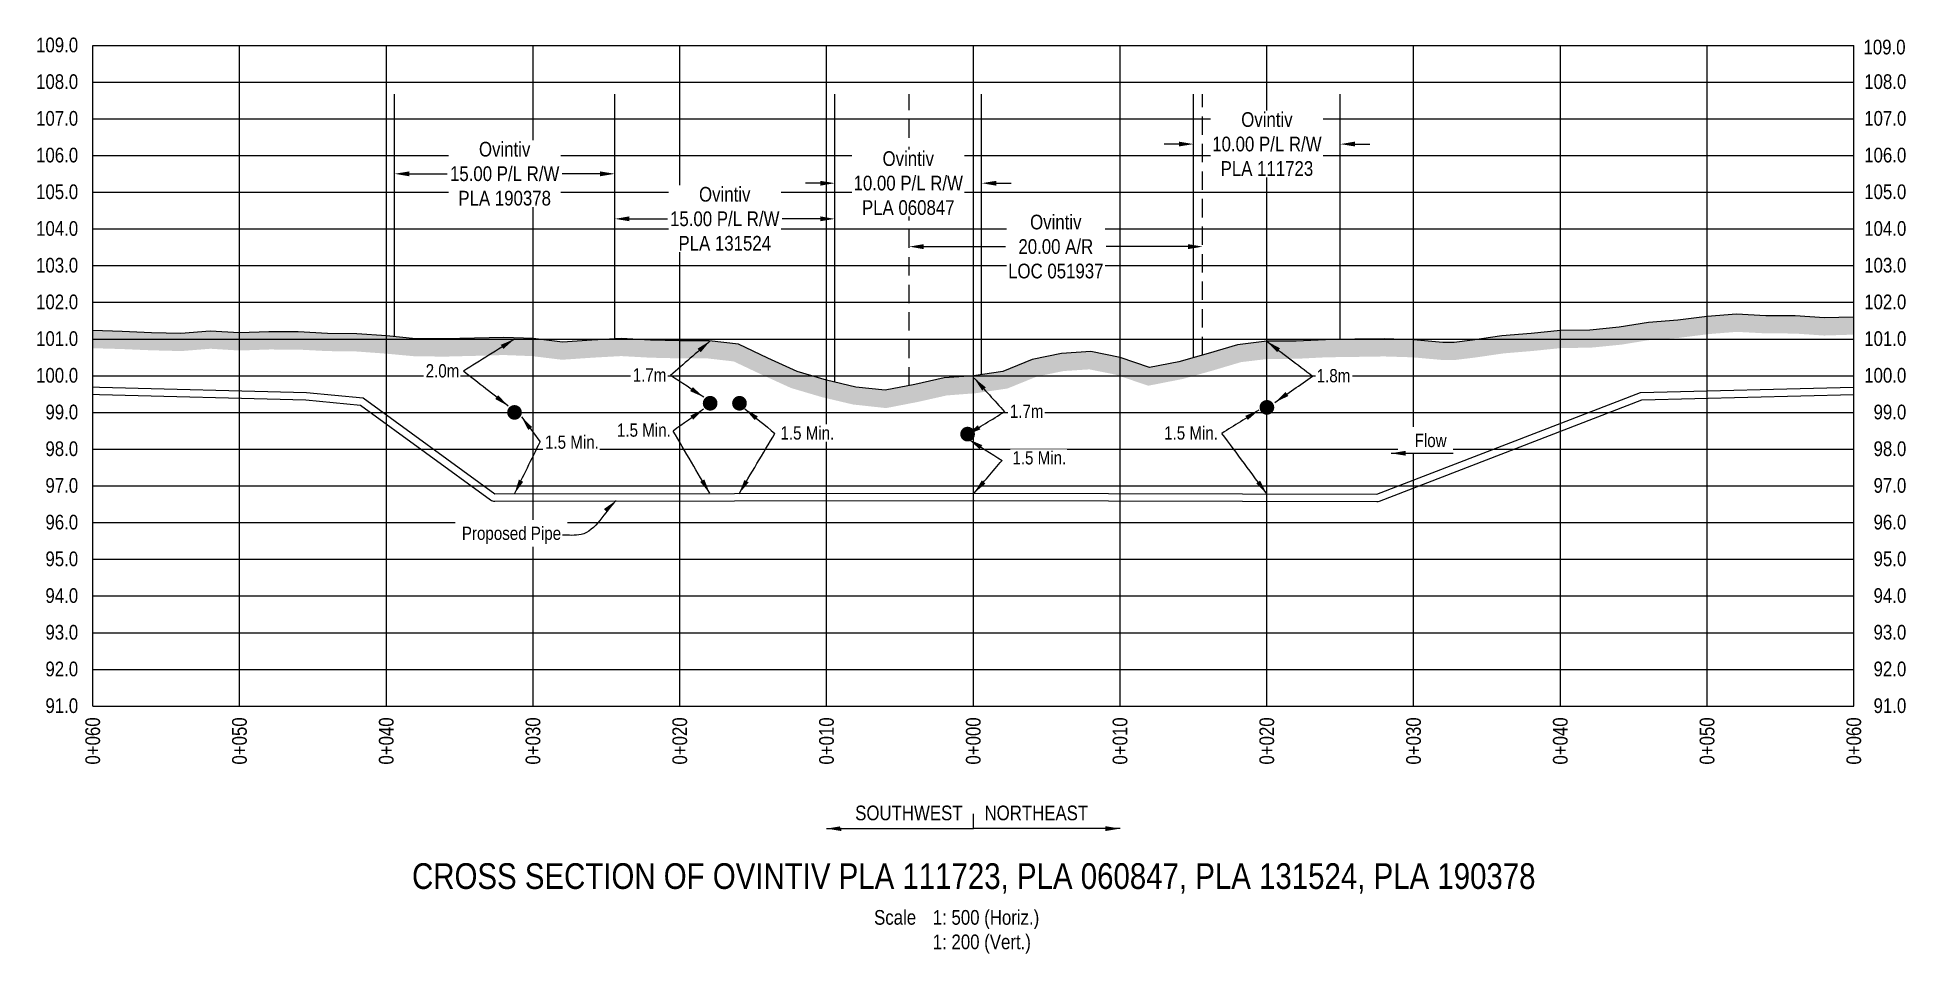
# Model space of a CAD drawing. Extents: x 391873 to 399328, y 6054492 to 6062838.
# Drawn here: x 393719 to 394992, y 6056238 to 6056862 of the extents above; entities that cross this region are included whole.
import ezdxf
from ezdxf.enums import TextEntityAlignment as Align

# ---------------------------------------------------------------- set-up
doc = ezdxf.new("R2010")
doc.units = 0
doc.header["$LTSCALE"] = 5
doc.header["$PDSIZE"] = 0.5
doc.linetypes.add('foc-ACCESSROAD', pattern=[3.75, 2.5, -1.25])
doc.linetypes.add('foc-TOPO', pattern=[1, 0.2, -0.8])
doc.layers.get('Defpoints').update_dxf_attribs({"color": 9})
for name, color, linetype in [('CG-NOTES', 7, 'Continuous'), ('DETAIL-T', 7, 'Continuous'), ('F-AR', 190, 'foc-ACCESSROAD'), ('F-RW', 190, 'Continuous'), ('L-DETAIL-T', 3, 'Continuous'), ('L-MON', 1, 'Continuous'), ('P-CROSSINGS-GRID', 8, 'Continuous'), ('P-CROSSINGS-GROUND', 48, 'foc-TOPO'), ('P-CROSSINGS-LINE', 3, 'Continuous'), ('P-PROPOSED', 10, 'Continuous'), ('S-T7', 7, 'Continuous')]:
    doc.layers.add(name, color=color, linetype=linetype)
doc.layers.add('F-AR-T', color=190, linetype='Continuous', lineweight=9)
doc.styles.add('140', font='ARIALN.TTF', dxfattribs={"height": 15})
doc.styles.add('80', font='ARIALN.TTF', dxfattribs={"height": 10})
doc.styles.add('80CG', font='ARIALN.TTF', dxfattribs={"height": 10})
doc.styles.add('80L', font='ARIALN.TTF', dxfattribs={"height": 10})
doc.dimstyles.new('Compass 5 000', dxfattribs={"dimscale": 5, "dimtxt": 9, "dimasz": 2, "dimexe": 0.2, "dimexo": 0.0625, "dimgap": 0.5, "dimtad": 0, "dimtih": 1, "dimtoh": 1, "dimzin": 0, "dimdsep": 46, "dimtxsty": '80CG', "dimcen": 0.1, "dimse1": 1, "dimse2": 1, "dimclrd": 256, "dimclrt": 256, "dimaunit": 1, "dimadec": 4, "dimazin": 0, "dimtfac": 0.06, "dimtofl": 0, "dimtmove": 0, "dimatfit": 1, "dimfxl": 0.2, "dimtolj": 1, "dimtzin": 0, "dimlwd": -1, "dimarcsym": 0})

msp = doc.modelspace()

# ---------------------------------------------------------------- texts
at = {"style": '80'}
for s, p in [('0+060', (393756.695, 6056399.229)), ('0+050', (393856.656, 6056399.229)), ('0+040', (393956.617, 6056399.229)), ('0+030', (394056.579, 6056399.229)), ('0+020', (394156.54, 6056399.229)), ('0+010', (394256.501, 6056399.229)), ('0+000', (394356.463, 6056399.229)), ('0+010', (394456.424, 6056399.229)), ('0+020', (394556.385, 6056399.229)), ('0+030', (394656.347, 6056399.229)), ('0+040', (394756.308, 6056399.229)), ('0+050', (394856.269, 6056399.229)), ('0+060', (394956.231, 6056399.229))]:
    msp.add_text(s, height=9.9961, rotation=90, dxfattribs=at).set_placement(p, align=Align.MIDDLE_RIGHT)
at = {"layer": 'DETAIL-T', "insert": (394288.92, 6056268.041), "char_height": 9.99613, "attachment_point": 1, "style": '80L'}
msp.add_mtext_dynamic_manual_height_columns('Scale^I1: 500 (Horiz.)\\P^I1: 200 (Vert.)', width=217.1051, gutter_width=45, heights=[0], dxfattribs=at)
at = {"layer": 'L-DETAIL-T', "insert": (394356.83, 6056299.902), "char_height": 17.49323, "width": 764.59107, "attachment_point": 2, "rotation": 0, "style": '140'}
msp.add_mtext('CROSS SECTION OF OVINTIV PLA 111723, PLA 060847, PLA 131524, PLA 190378', dxfattribs=at)
at = {"layer": 'S-T7', "style": '80'}
for s, p in [('109.0', (393746.785, 6056857.015)), ('109.0', (394991.498, 6056855.588)), ('108.0', (393746.785, 6056832.024)), ('108.0', (394991.998, 6056832.024)), ('107.0', (393746.785, 6056807.034)), ('107.0', (394991.998, 6056807.034)), ('106.0', (393746.785, 6056782.044)), ('106.0', (394991.998, 6056782.044)), ('105.0', (393746.785, 6056757.053)), ('105.0', (394991.998, 6056757.053)), ('104.0', (393746.785, 6056732.063)), ('104.0', (394991.998, 6056732.063)), ('103.0', (393746.785, 6056707.073)), ('103.0', (394991.998, 6056707.073)), ('102.0', (393746.785, 6056682.082)), ('102.0', (394991.998, 6056682.082)), ('101.0', (393746.785, 6056657.092)), ('101.0', (394991.998, 6056657.092)), ('100.0', (393746.785, 6056632.102)), ('100.0', (394991.998, 6056632.102)), ('99.0', (393746.785, 6056607.111)), ('99.0', (394991.998, 6056607.111)), ('98.0', (393746.785, 6056582.121)), ('98.0', (394991.998, 6056582.121)), ('97.0', (393746.785, 6056557.131)), ('97.0', (394991.998, 6056557.131)), ('96.0', (393746.785, 6056532.14)), ('96.0', (394991.998, 6056532.14)), ('95.0', (393746.785, 6056507.15)), ('95.0', (394991.998, 6056507.15)), ('94.0', (393746.785, 6056482.16)), ('94.0', (394991.998, 6056482.16)), ('93.0', (393746.785, 6056457.169)), ('93.0', (394991.998, 6056457.169)), ('92.0', (393746.785, 6056432.179)), ('92.0', (394991.998, 6056432.179)), ('91.0', (393746.785, 6056407.189)), ('91.0', (394991.998, 6056407.189))]:
    msp.add_text(s, height=9.9961, dxfattribs=at).set_placement(p, align=Align.MIDDLE_RIGHT)

# ---------------------------------------------------------------- blocks, each defined once
blk = doc.blocks.new('*D193')
at = {"layer": 'Defpoints', "color": 0, "transparency": 16777216}
for p in [(394262.2, 6056767.2), (394262.2, 6056762.9), (394362.2, 6056767.2)]:
    blk.add_point(p, dxfattribs=at)
at = {"layer": 'F-RW', "transparency": 16777216}
for p, q in [((394252.2, 6056762.9), (394242.2, 6056762.9)), ((394372.2, 6056762.9), (394382.2, 6056762.9))]:
    blk.add_line(p, q, dxfattribs=at)
for points in [[(394252.2, 6056764.5), (394252.2, 6056761.2), (394262.2, 6056762.9)], [(394372.2, 6056764.5), (394372.2, 6056761.2), (394362.2, 6056762.9)]]:
    blk.add_solid(points, dxfattribs=at)
at = {"layer": 'F-RW', "transparency": 16777216, "insert": (394312.2, 6056762.9), "char_height": 10, "attachment_point": 5, "style": '80CG', "bg_fill": 3, "box_fill_scale": 1.1, "bg_fill_color": 256, "bg_fill_true_color": 13158600, "bg_fill_transparency": 0}
blk.add_mtext('\\A1;Ovintiv\\P10.00 P/L R/W\\PPLA 060847', dxfattribs=at)
blk = doc.blocks.new('*D194')
at = {"layer": 'Defpoints', "color": 0, "transparency": 16777216}
for p in [(394112.3, 6056738.6), (394112.3, 6056736.5), (394262.2, 6056736.5)]:
    blk.add_point(p, dxfattribs=at)
at = {"layer": 'F-RW', "transparency": 16777216}
for p, q in [((394122.3, 6056738.6), (394148.1, 6056738.6)), ((394252.2, 6056738.6), (394226.3, 6056738.6))]:
    blk.add_line(p, q, dxfattribs=at)
for points in [[(394122.3, 6056740.3), (394122.3, 6056737), (394112.3, 6056738.6)], [(394252.2, 6056740.3), (394252.2, 6056737), (394262.2, 6056738.6)]]:
    blk.add_solid(points, dxfattribs=at)
at = {"layer": 'F-RW', "transparency": 16777216, "insert": (394187.2, 6056738.6), "char_height": 10, "attachment_point": 5, "style": '80CG', "bg_fill": 3, "box_fill_scale": 1.1, "bg_fill_color": 256, "bg_fill_true_color": 13158600, "bg_fill_transparency": 0}
blk.add_mtext('\\A1;Ovintiv\\P15.00 P/L R/W\\PPLA 131524', dxfattribs=at)
blk = doc.blocks.new('*D195')
at = {"layer": 'Defpoints', "color": 0, "transparency": 16777216}
for p in [(393962.3, 6056769.3), (393962.3, 6056765.3), (394112.3, 6056765.3)]:
    blk.add_point(p, dxfattribs=at)
at = {"layer": 'F-RW', "transparency": 16777216}
for p, q in [((393972.3, 6056769.3), (393998.2, 6056769.3)), ((394102.3, 6056769.3), (394076.4, 6056769.3))]:
    blk.add_line(p, q, dxfattribs=at)
for points in [[(393972.3, 6056770.9), (393972.3, 6056767.6), (393962.3, 6056769.3)], [(394102.3, 6056770.9), (394102.3, 6056767.6), (394112.3, 6056769.3)]]:
    blk.add_solid(points, dxfattribs=at)
at = {"layer": 'F-RW', "transparency": 16777216, "insert": (394037.3, 6056769.3), "char_height": 10, "attachment_point": 5, "style": '80CG', "bg_fill": 3, "box_fill_scale": 1.1, "bg_fill_color": 256, "bg_fill_true_color": 13158600, "bg_fill_transparency": 0}
blk.add_mtext('\\A1;Ovintiv\\P15.00 P/L R/W\\PPLA 190378', dxfattribs=at)
blk = doc.blocks.new('*D196')
at = {"layer": 'Defpoints', "color": 0, "transparency": 16777216}
for p in [(394512.7, 6056719.7), (394312.8, 6056714), (394512.7, 6056714)]:
    blk.add_point(p, dxfattribs=at)
at = {"layer": 'F-AR-T', "transparency": 16777216}
for p, q in [((394322.8, 6056719.7), (394378.4, 6056719.7)), ((394502.7, 6056719.7), (394447, 6056719.7))]:
    blk.add_line(p, q, dxfattribs=at)
for points in [[(394322.8, 6056721.4), (394322.8, 6056718), (394312.8, 6056719.7)], [(394502.7, 6056721.4), (394502.7, 6056718), (394512.7, 6056719.7)]]:
    blk.add_solid(points, dxfattribs=at)
at = {"layer": 'F-AR-T', "transparency": 16777216, "insert": (394412.7, 6056719.7), "char_height": 10, "attachment_point": 5, "style": '80CG', "bg_fill": 3, "box_fill_scale": 1.1, "bg_fill_color": 256, "bg_fill_true_color": 13158600, "bg_fill_transparency": 0}
blk.add_mtext('\\A1;Ovintiv\\P20.00 A/R\\PLOC 051937', dxfattribs=at)
blk = doc.blocks.new('*D197')
at = {"layer": 'Defpoints', "color": 0, "transparency": 16777216}
for p in [(394506.5, 6056785.5), (394606.5, 6056789.5), (394606.5, 6056785.5)]:
    blk.add_point(p, dxfattribs=at)
at = {"layer": 'F-RW', "transparency": 16777216}
for p, q in [((394496.5, 6056789.5), (394486.5, 6056789.5)), ((394616.5, 6056789.5), (394626.5, 6056789.5))]:
    blk.add_line(p, q, dxfattribs=at)
for points in [[(394496.5, 6056791.2), (394496.5, 6056787.9), (394506.5, 6056789.5)], [(394616.5, 6056791.2), (394616.5, 6056787.9), (394606.5, 6056789.5)]]:
    blk.add_solid(points, dxfattribs=at)
at = {"layer": 'F-RW', "transparency": 16777216, "insert": (394556.5, 6056789.5), "char_height": 10, "attachment_point": 5, "style": '80CG', "bg_fill": 3, "box_fill_scale": 1.1, "bg_fill_color": 256, "bg_fill_true_color": 13158600, "bg_fill_transparency": 0}
blk.add_mtext('\\A1;Ovintiv\\P10.00 P/L R/W\\PPLA 111723', dxfattribs=at)
blk = doc.blocks.new('PLIA')
at = {"color": 255, "const_width": 1}
blk.add_lwpolyline([(-0.5, 0, 1), (0.5, 0, 1)], format="xyb", close=True, dxfattribs=at)
blk = doc.blocks.new('PLIAA')
blk.add_blockref('PLIA', (0, 0))
blk = doc.blocks.new('PLIB')
at = {"color": 1}
blk.add_circle((0, 0), 0.8, dxfattribs=at)
blk = doc.blocks.new('PLIBB')
blk.add_blockref('PLIB', (0, 0))
blk = doc.blocks.new('PLICC')
for name in ['PLIAA', 'PLIBB']:
    blk.add_blockref(name, (0, 0))
blk = doc.blocks.new('PLI')
blk.add_blockref('PLICC', (0, 0))

# ---------------------------------------------------------------- hatches: boundary and pattern name
at = {"layer": 'P-CROSSINGS-GROUND', "linetype": 'ByBlock'}
h = msp.add_hatch(dxfattribs=at)
h.set_pattern_fill('EARTH', color=256, scale=2.499033, angle=45)
h.set_pattern_definition([(45, (-4105.485, 1965.388), (2e-15, 22.44196021), [15.86886225, -15.86886225]), (45, (-4109.693, 1969.596), (2e-15, 22.44196021), [15.86886225, -15.86886225]), (45, (-4113.9, 1973.803), (2e-15, 22.44196021), [15.86886225, -15.86886225]), (135, (-4113.9, 1976.609), (-22.44196021, 2e-15), [15.86886225, -15.86886225]), (135, (-4109.693, 1980.817), (-22.44196021, 2e-15), [15.86886225, -15.86886225]), (135, (-4105.485, 1985.024), (-22.44196021, 2e-15), [15.86886225, -15.86886225])])
h.paths.add_polyline_path([(393756.782, 6056650.555), (393756.782, 6056662.551), (393776.774, 6056661.972), (393796.766, 6056661.112), (393816.758, 6056660.608), (393836.751, 6056662.206), (393856.743, 6056660.979), (393876.735, 6056661.671), (393896.727, 6056661.618), (393916.72, 6056660.565), (393936.712, 6056660.316), (393956.704, 6056658.861), (393976.696, 6056657.026), (393996.689, 6056656.827), (394016.681, 6056657.333), (394036.673, 6056657.904), (394056.666, 6056657.134), (394076.658, 6056654.734), (394096.65, 6056656.084), (394116.642, 6056657.2), (394136.635, 6056656.09), (394156.627, 6056655.602), (394176.619, 6056655.537), (394196.611, 6056653.24), (394216.604, 6056643.811), (394236.596, 6056634.698), (394256.588, 6056628.803), (394276.581, 6056624.072), (394296.573, 6056621.892), (394316.565, 6056625.772), (394336.557, 6056630.278), (394356.55, 6056631.807), (394376.542, 6056634.751), (394396.534, 6056642.868), (394416.526, 6056646.939), (394436.519, 6056648.203), (394456.511, 6056644.15), (394476.503, 6056637.391), (394496.495, 6056641.305), (394516.488, 6056646.946), (394536.48, 6056652.877), (394556.472, 6056655.241), (394576.465, 6056655.334), (394596.457, 6056656.348), (394616.449, 6056656.625), (394636.441, 6056656.941), (394656.434, 6056656.31), (394676.426, 6056654.536), (394683.991, 6056654.541), (394696.418, 6056656.043), (394716.41, 6056658.944), (394736.403, 6056660.614), (394756.395, 6056662.646), (394776.387, 6056662.897), (394796.379, 6056664.881), (394816.372, 6056668.131), (394836.364, 6056669.581), (394856.356, 6056672.108), (394876.349, 6056673.698), (394896.341, 6056672.649), (394916.333, 6056672.524), (394936.325, 6056671.183), (394955.752, 6056671.793), (394956.318, 6056671.795), (394956.318, 6056659.799), (394955.953, 6056659.798), (394936.112, 6056659.175), (394915.894, 6056660.531), (394895.989, 6056660.655), (394876.51, 6056661.678), (394857.585, 6056660.173), (394837.551, 6056657.64), (394817.771, 6056656.205), (394797.935, 6056652.981), (394777.056, 6056650.909), (394757.078, 6056650.659), (394737.508, 6056648.669), (394717.772, 6056647.021), (394697.999, 6056644.151), (394684.717, 6056642.546), (394675.898, 6056642.54), (394655.714, 6056644.332), (394636.347, 6056644.942), (394616.627, 6056644.631), (394596.844, 6056644.357), (394576.796, 6056643.34), (394557.207, 6056643.249), (394538.908, 6056641.085), (394519.822, 6056635.424), (394499.281, 6056629.628), (394475.68, 6056625.007), (394453.386, 6056632.544), (394435.691, 6056636.131), (394418.109, 6056635.02), (394400.017, 6056631.336), (394379.717, 6056623.094), (394357.882, 6056619.879), (394338.343, 6056618.384), (394319.027, 6056614.03), (394297.076, 6056609.771), (394274.541, 6056612.228), (394253.509, 6056617.205), (394232.391, 6056623.431), (394211.557, 6056632.928), (394193.281, 6056641.549), (394175.913, 6056643.543), (394156.461, 6056643.607), (394136.156, 6056644.103), (394116.644, 6056645.186), (394097.388, 6056644.111), (394076.344, 6056642.69), (394055.718, 6056645.167), (394036.614, 6056645.902), (394017.004, 6056645.342), (393996.781, 6056644.83), (393976.087, 6056645.036), (393955.721, 6056646.906), (393936.202, 6056648.326), (393916.329, 6056648.573), (393896.396, 6056649.624), (393876.927, 6056649.675), (393856.582, 6056648.971), (393836.862, 6056650.181), (393817.086, 6056648.6), (393796.357, 6056649.123), (393776.342, 6056649.984), (393756.662, 6056650.554)])

# ---------------------------------------------------------------- linework, layer by layer
at = {"layer": 'CG-NOTES'}
msp.add_line((394356.55, 6056323.479), (394356.55, 6056333.475), dxfattribs=at)
at = {"layer": 'F-AR'}
for p, q in [((394312.786, 6056625.039), (394312.786, 6056823.526)), ((394512.709, 6056645.88), (394512.709, 6056823.526))]:
    msp.add_line(p, q, dxfattribs=at)
at = {"layer": 'F-RW'}
for p, q in [((393962.322, 6056658.346), (393962.322, 6056823.526)), ((394112.264, 6056656.955), (394112.264, 6056823.526)), ((394262.206, 6056627.474), (394262.206, 6056823.526)), ((394362.167, 6056632.635), (394362.167, 6056823.526)), ((394506.492, 6056644.126), (394506.492, 6056823.526)), ((394606.453, 6056656.486), (394606.453, 6056823.526))]:
    msp.add_line(p, q, dxfattribs=at)
at = {"layer": 'P-CROSSINGS-GRID', "color": 8}
for p, q in [((393756.782, 6056856.72), (394956.318, 6056856.72)), ((393756.782, 6056406.894), (393756.782, 6056856.72)), ((393856.743, 6056406.894), (393856.743, 6056856.72)), ((393956.704, 6056406.894), (393956.704, 6056856.72)), ((394056.666, 6056406.894), (394056.666, 6056856.72)), ((394156.627, 6056406.894), (394156.627, 6056856.72)), ((394256.588, 6056406.894), (394256.588, 6056856.72)), ((394456.511, 6056406.894), (394456.511, 6056856.72)), ((394556.472, 6056406.894), (394556.472, 6056856.72)), ((394656.434, 6056406.894), (394656.434, 6056856.72)), ((394756.395, 6056406.894), (394756.395, 6056856.72)), ((394856.356, 6056406.894), (394856.356, 6056856.72)), ((394956.318, 6056406.894), (394956.318, 6056856.72)), ((393756.782, 6056831.73), (394956.318, 6056831.73)), ((393756.782, 6056806.74), (394956.318, 6056806.74)), ((393756.782, 6056781.749), (394956.318, 6056781.749)), ((393756.782, 6056756.759), (394956.318, 6056756.759)), ((393756.782, 6056731.769), (394956.318, 6056731.769)), ((393756.782, 6056706.778), (394956.318, 6056706.778)), ((393756.782, 6056681.788), (394956.318, 6056681.788)), ((393756.782, 6056656.798), (394956.318, 6056656.798)), ((393756.782, 6056606.817), (394956.318, 6056606.817)), ((393756.782, 6056581.827), (394956.318, 6056581.827)), ((393756.782, 6056556.836), (394956.318, 6056556.836)), ((393756.782, 6056531.846), (394956.318, 6056531.846)), ((393756.782, 6056506.856), (394956.318, 6056506.856)), ((393756.782, 6056481.865), (394956.318, 6056481.865)), ((393756.782, 6056456.875), (394956.318, 6056456.875)), ((393756.782, 6056431.885), (394956.318, 6056431.885)), ((393756.782, 6056406.894), (394956.318, 6056406.894))]:
    msp.add_line(p, q, dxfattribs=at)
at = {"layer": 'P-CROSSINGS-GRID'}
for p, q in [((394356.55, 6056406.894), (394356.55, 6056856.72)), ((393756.782, 6056631.807), (394956.318, 6056631.807))]:
    msp.add_line(p, q, dxfattribs=at)
at = {"layer": 'P-CROSSINGS-LINE', "flags": 128}
msp.add_lwpolyline([(394956.318, 6056671.795), (394955.752, 6056671.793), (394936.325, 6056671.183), (394916.333, 6056672.524), (394896.341, 6056672.649), (394876.349, 6056673.698), (394856.356, 6056672.108), (394836.364, 6056669.581), (394816.372, 6056668.131), (394796.379, 6056664.881), (394776.387, 6056662.897), (394756.395, 6056662.646), (394736.403, 6056660.614), (394716.41, 6056658.944), (394696.418, 6056656.043), (394683.991, 6056654.541), (394676.426, 6056654.536), (394656.434, 6056656.31), (394636.441, 6056656.941), (394616.449, 6056656.625), (394596.457, 6056656.348), (394576.465, 6056655.334), (394556.472, 6056655.241), (394536.48, 6056652.877), (394516.488, 6056646.946), (394496.495, 6056641.305), (394476.503, 6056637.391), (394456.511, 6056644.15), (394436.519, 6056648.203), (394416.526, 6056646.939), (394396.534, 6056642.868), (394376.542, 6056634.751), (394356.55, 6056631.807), (394336.557, 6056630.278), (394316.565, 6056625.772), (394296.573, 6056621.892), (394276.581, 6056624.072), (394256.588, 6056628.803), (394236.596, 6056634.698), (394216.604, 6056643.811), (394196.611, 6056653.24), (394176.619, 6056655.537), (394156.627, 6056655.602), (394136.635, 6056656.09), (394116.642, 6056657.2), (394096.65, 6056656.084), (394076.658, 6056654.734), (394056.666, 6056657.134), (394036.673, 6056657.904), (394016.681, 6056657.333), (393996.689, 6056656.827), (393976.696, 6056657.026), (393956.704, 6056658.861), (393936.712, 6056660.316), (393916.72, 6056660.565), (393896.727, 6056661.618), (393876.735, 6056661.671), (393856.743, 6056660.979), (393836.751, 6056662.206), (393816.758, 6056660.608), (393796.766, 6056661.112), (393776.774, 6056661.972), (393756.782, 6056662.551)], dxfattribs=at)
at = {"layer": 'P-PROPOSED', "flags": 128}
msp.add_lwpolyline([(393756.768, 6056619.148), (393761.351, 6056619.136), (393901.914, 6056615.405), (393939.174, 6056611.841), (394027.574, 6056547.325, 0.15934902), (394030.529, 6056546.364), (394357.052, 6056546.895), (394631.425, 6056546.164, 0.09299011), (394633.238, 6056546.5), (394811.873, 6056615.422), (394956.179, 6056619.137)], format="xyb", dxfattribs=at)
msp.add_lwpolyline([(393756.782, 6056624.148), (393761.423, 6056624.135), (393902.219, 6056620.398), (393941.014, 6056616.687), (394030.521, 6056551.364), (394357.055, 6056551.895), (394631.438, 6056551.164), (394810.88, 6056620.398), (394956.051, 6056624.135)], dxfattribs=at)

# ---------------------------------------------------------------- block references
at = {"layer": 'L-MON', "xscale": 4.998066850000016, "yscale": 4.998066850000016, "zscale": 4.998066850000016}
for p in [(394177.261, 6056613.051), (394197.237, 6056613.051), (394044, 6056606.817), (394556.472, 6056610.259), (394352.596, 6056592.05)]:
    msp.add_blockref('PLI', p, dxfattribs=at)

msp.set_redraw_order([(e.dxf.handle, doc.entitydb.next_handle()) for e in msp.query("TEXT MTEXT ATTDEF DIMENSION ARC_DIMENSION")])  # texts and dimensions are drawn at this point

# ---------------------------------------------------------------- leaders
at = {"path_type": 1}
for points in [[(394044, 6056656.798), (394009.179, 6056634.823)], [(394177.261, 6056655.534), (394150.209, 6056631.957)], [(394556.472, 6056655.241), (394587.634, 6056631.505)], [(394039.782, 6056611.139), (394009.179, 6056634.823)], [(394172.929, 6056617.228), (394150.209, 6056631.957)], [(394357.06, 6056630.24), (394377.791, 6056607.276)], [(394561.952, 6056613.652), (394587.634, 6056631.505)], [(394172.835, 6056609.066), (394152.081, 6056594.17)], [(394200.979, 6056609.181), (394221.383, 6056592.51)], [(394351.917, 6056591.486), (394377.791, 6056607.276)], [(394048.691, 6056603.854), (394061.497, 6056586.819)], [(394176.944, 6056551.767), (394152.081, 6056594.17)], [(394196.915, 6056551.429), (394221.383, 6056592.51)], [(394044.009, 6056551.386), (394061.497, 6056586.819)], [(394353.264, 6056588.491), (394376.094, 6056574.114)], [(394357.055, 6056551.895), (394376.094, 6056574.114)]]:
    msp.add_leader(points, dimstyle='Compass 5 000', override={"dimgap": 0.5, "dimtad": 0}, dxfattribs=at)
at = {"layer": 'CG-NOTES', "path_type": 1}
for points in [[(394256.588, 6056323.479), (394356.55, 6056323.479)], [(394456.511, 6056323.479), (394356.55, 6056323.479)]]:
    msp.add_leader(points, dimstyle='Compass 5 000', override={"dimgap": 0.5, "dimtad": 0}, dxfattribs=at)

# ---------------------------------------------------------------- next in the draw order: texts
at = {"char_height": 8.9965, "style": '80L', "bg_fill": 3, "box_fill_scale": 1.15, "bg_fill_color": 256, "bg_fill_true_color": 256, "bg_fill_transparency": 0}
for s, width, insert, attachment_point in [('2.0m', 22.34443, (393983.506, 6056639.67), 1), ('1.7m', 22.34443, (394124.536, 6056636.804), 1), ('1.8m', 22.34443, (394613.307, 6056636.352), 3), ('1.7m', 22.34443, (394381.384, 6056612.126), 1), ('1.5 Min.', 35.88741, (394064.793, 6056591.111), 1), ('1.5 Min.', 35.88741, (394113.784, 6056599.3), 1), ('1.5 Min.', 35.88741, (394225.167, 6056597.338), 1), ('1.5 Min.', 35.88741, (394486.502, 6056597.341), 1), ('1.5 Min.', 35.88741, (394383.141, 6056580.419), 1)]:
    msp.add_mtext_dynamic_manual_height_columns(s, width=width, gutter_width=45, heights=[0], dxfattribs=dict(at, insert=insert, attachment_point=attachment_point))
at = {"insert": (394678.914, 6056592.185), "char_height": 8.9965, "attachment_point": 3, "rotation": 359.666704, "style": '80L', "bg_fill": 3, "box_fill_scale": 1.5, "bg_fill_color": 256, "bg_fill_transparency": 0}
msp.add_mtext_dynamic_manual_height_columns('Flow', width=28.55952, gutter_width=45, heights=[0], dxfattribs=at)
at = {"insert": (394008.139, 6056529.038), "char_height": 8.99652, "attachment_point": 1, "style": '80L', "bg_fill": 3, "box_fill_scale": 1.5, "bg_fill_color": 256, "bg_fill_transparency": 0}
msp.add_mtext_dynamic_manual_height_columns('Proposed Pipe', width=67.2769, gutter_width=45, heights=[0], dxfattribs=at)
at = {"color": 3, "insert": (394349.185, 6056339.154), "char_height": 9.9961, "width": 78.40099, "attachment_point": 3, "style": '80', "bg_fill": 2}
msp.add_mtext('SOUTHWEST', dxfattribs=at)

# ---------------------------------------------------------------- next in the draw order: dimensions: what is measured, and where the dimension line sits
at = {"layer": 'F-RW'}
for p1, p2, distance, text, picture, middle in [((394506.492, 6056785.507), (394606.453, 6056785.507), 4.039, 'Ovintiv\\P10.00 P/L R/W\\PPLA 111723', '*D197', (394556.472, 6056789.546)), ((394362.167, 6056767.203), (394262.206, 6056767.203), 4.346, 'Ovintiv\\P10.00 P/L R/W\\PPLA 060847', '*D193', (394312.187, 6056762.857))]:
    dim = msp.add_aligned_dim(p1=p1, p2=p2, distance=distance, text=text, dimstyle='Compass 5 000', override={"dimtfill": 1}, dxfattribs=at)
    dim.commit()
    dim.dimension.update_dxf_attribs({"geometry": picture, "text_midpoint": middle})

# ---------------------------------------------------------------- next in the draw order: texts
at = {"color": 3, "insert": (394364.137, 6056339.154), "char_height": 9.9961, "width": 71.76869, "attachment_point": 1, "style": '80', "bg_fill": 2}
msp.add_mtext('NORTHEAST', dxfattribs=at)

# ---------------------------------------------------------------- next in the draw order: dimensions: what is measured, and where the dimension line sits
at = {"layer": 'F-AR-T'}
dim = msp.add_aligned_dim(p1=(394312.786, 6056713.952), p2=(394512.709, 6056713.952), distance=5.74, text='Ovintiv\\P20.00 A/R\\PLOC 051937', dimstyle='Compass 5 000', override={"dimtfill": 1}, dxfattribs=at)
dim.commit()
dim.dimension.update_dxf_attribs({"geometry": '*D196', "text_midpoint": (394412.748, 6056719.692)})
at = {"layer": 'F-RW'}
dim = msp.add_aligned_dim(p1=(394262.206, 6056736.491), p2=(394112.264, 6056736.491), distance=-2.15, text='Ovintiv\\P15.00 P/L R/W\\PPLA 131524', dimstyle='Compass 5 000', override={"dimtfill": 1}, dxfattribs=at)
dim.commit()
dim.dimension.update_dxf_attribs({"geometry": '*D194', "text_midpoint": (394187.235, 6056738.641)})

# ---------------------------------------------------------------- next in the draw order: leaders
at = {"path_type": 1}
for points in [[(394551.081, 6056608.424), (394525.884, 6056592.578)], [(394556.472, 6056551.364), (394525.884, 6056592.578)], [(394641.015, 6056578.99), (394683.438, 6056579.145)], [(394113.197, 6056546.838), (394089.373, 6056523.688), (394076.628, 6056523.179)]]:
    msp.add_leader(points, dimstyle='Compass 5 000', override={"dimgap": 0.5, "dimtad": 0}, dxfattribs=at)

# ---------------------------------------------------------------- next in the draw order: dimensions: what is measured, and where the dimension line sits
at = {"layer": 'F-RW'}
dim = msp.add_aligned_dim(p1=(394112.264, 6056765.306), p2=(393962.322, 6056765.306), distance=-3.969, text='Ovintiv\\P15.00 P/L R/W\\PPLA 190378', dimstyle='Compass 5 000', override={"dimtfill": 1}, dxfattribs=at)
dim.commit()
dim.dimension.update_dxf_attribs({"geometry": '*D195', "text_midpoint": (394037.293, 6056769.275)})

doc.saveas('drawing.dxf')
